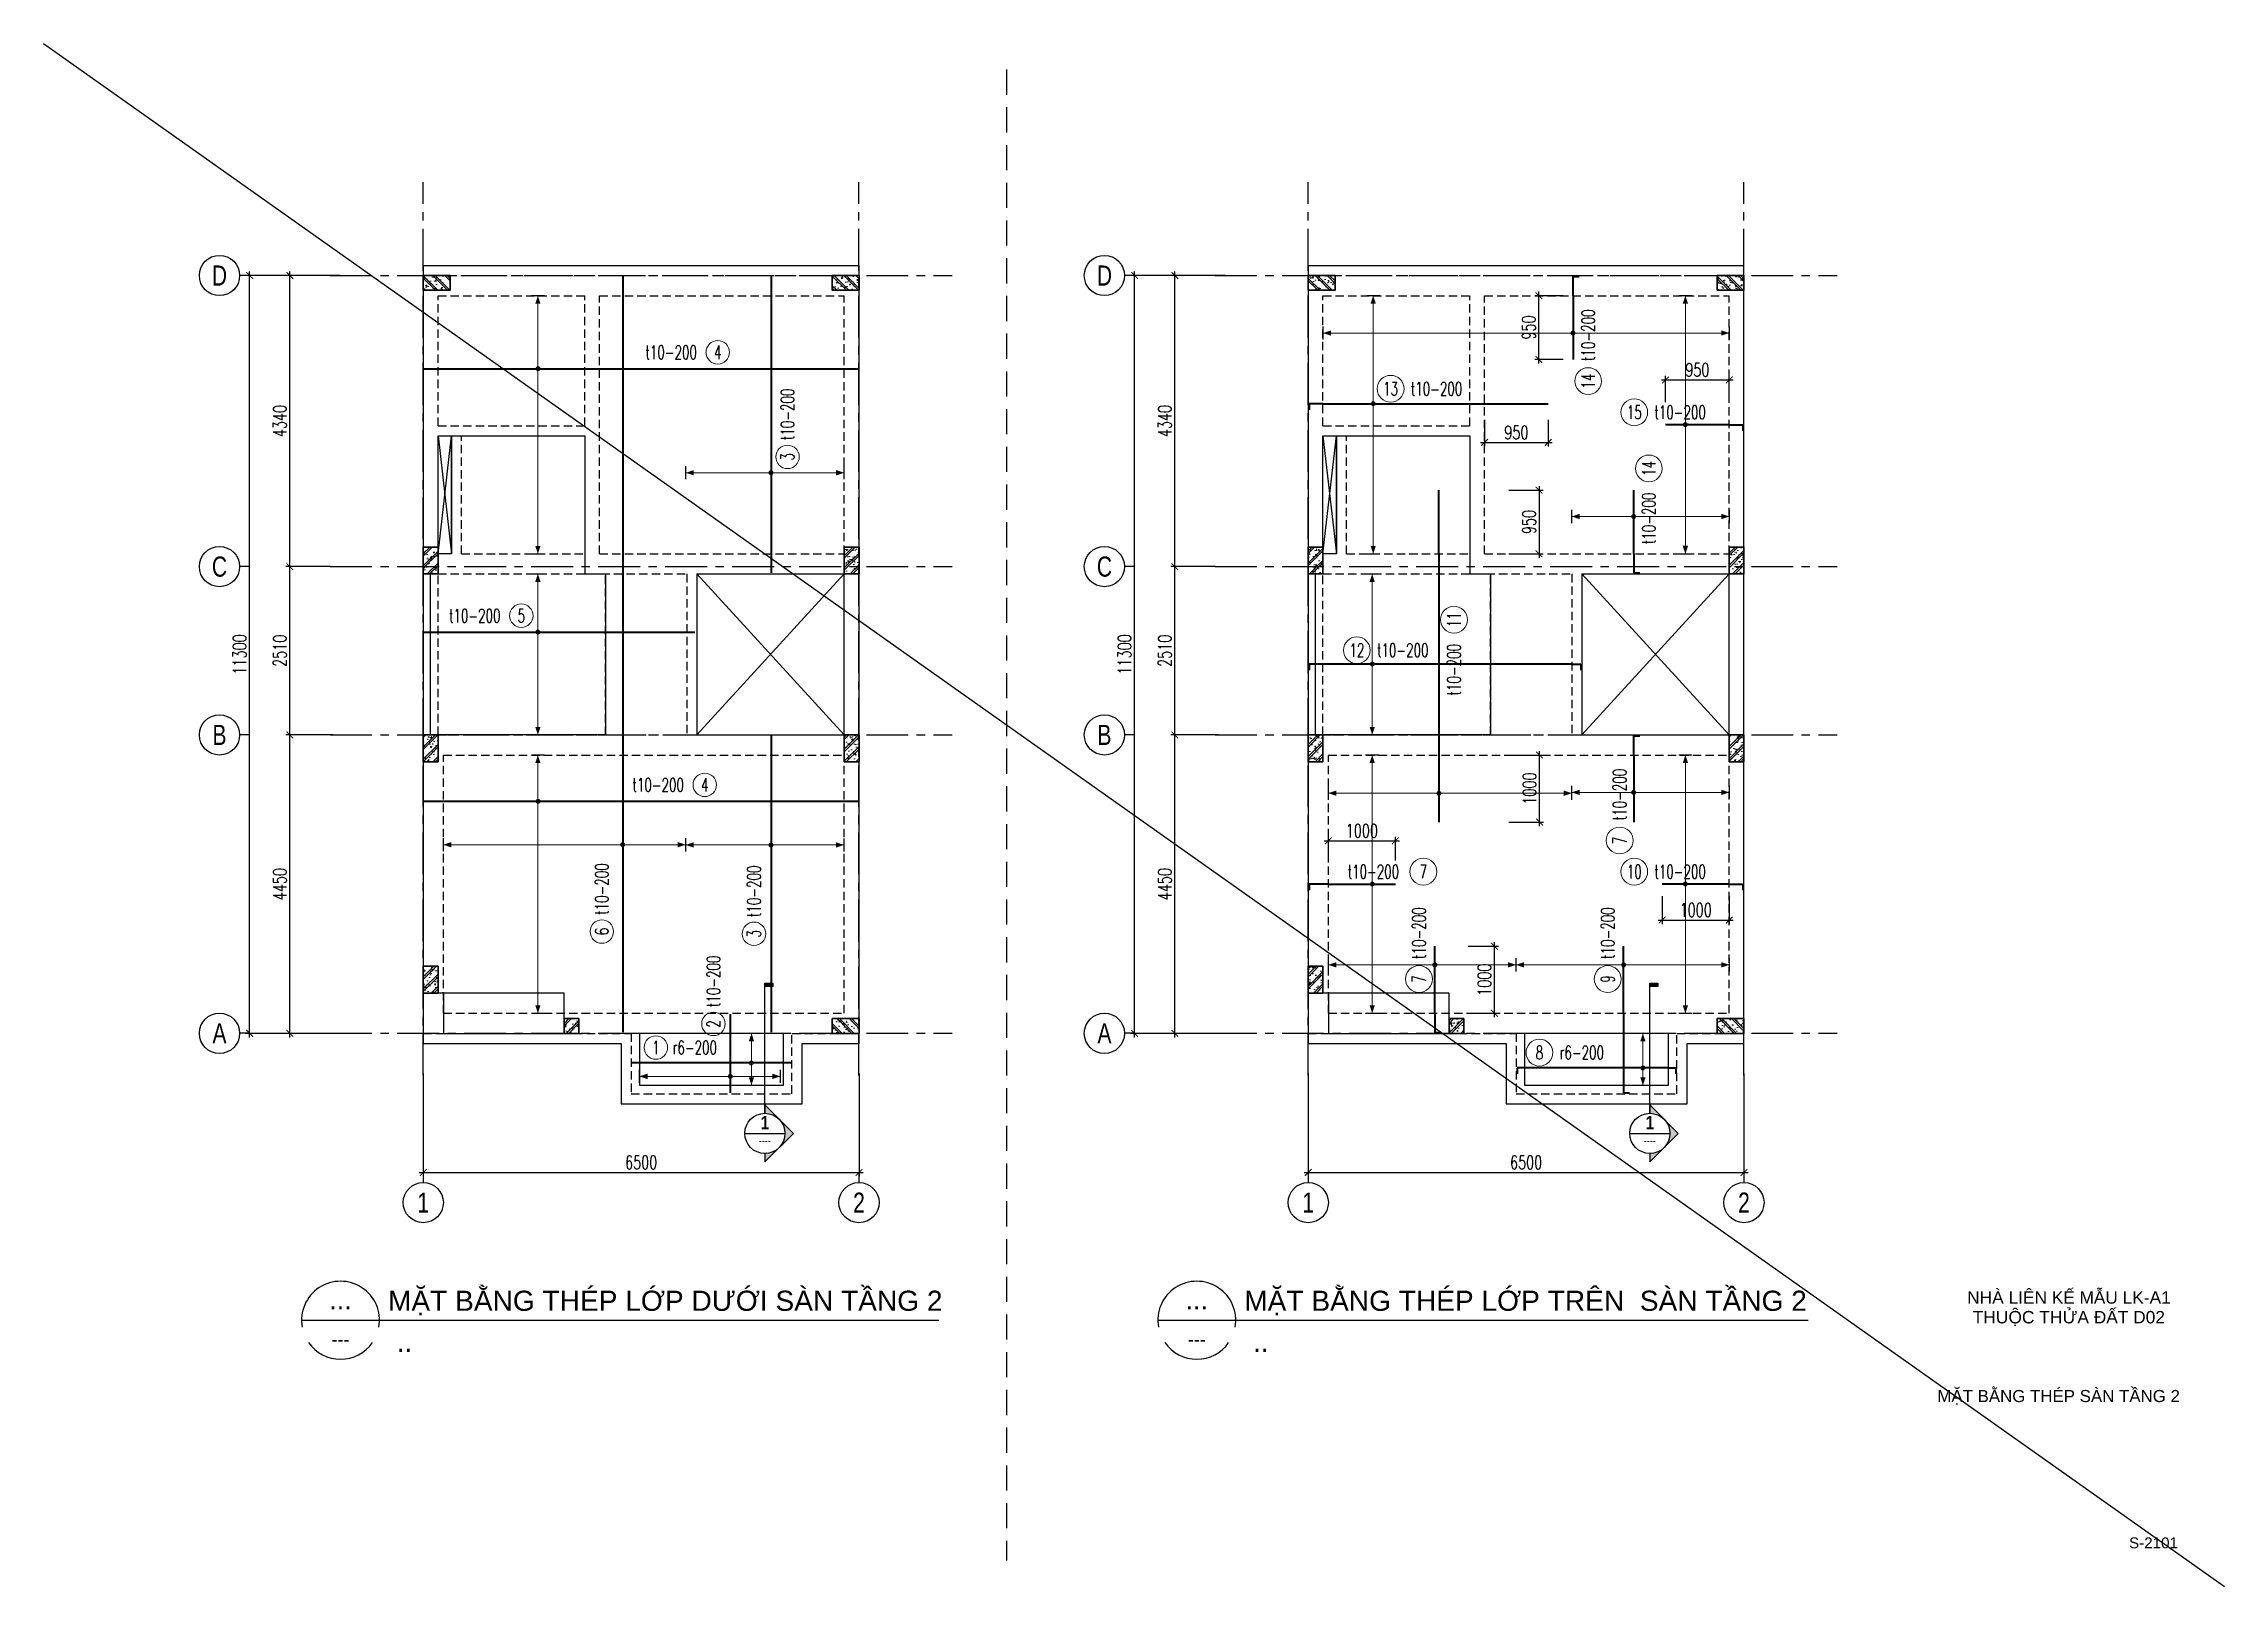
# Model space of a CAD drawing. Header units: millimetres. Extents: x -529861 to -223882, y -171969 to 61504.
# Drawn here: x -472310 to -439778, y -65020 to -42016 of the extents above; entities that cross this region are included whole.
import ezdxf
from ezdxf.enums import TextEntityAlignment as Align

# ---------------------------------------------------------------- set-up
doc = ezdxf.new("R2010")
doc.units = ezdxf.units.MM
doc.header["$LTSCALE"] = 5000
for name, pattern in [('ACAD_ISO07W100', [3, 0, -3]), ('CENTER', [2, 1.25, -0.25, 0.25, -0.25]), ('CONTINU', [0]), ('HIDDEN', [0.375, 0.25, -0.125]), ('HIDDEN2', [0.1875, 0.125, -0.0625])]:
    doc.linetypes.add(name, pattern=pattern)
doc.layers.get('Defpoints').update_dxf_attribs({"color": 143})
for name, color, linetype, lineweight in [('06- General text', 2, 'Continuous', 25), ('07- Note- Hidden', 6, 'HIDDEN2', 25), ('08- Note', 6, 'Continuous', 25), ('G-ANNO-TTLB', 7, 'Continuous', 18), ('kata_dim', 8, 'Continuous', 15), ('KC-COT-HATCH', 13, 'Continuous', 15), ('KC-COT-NETCAT', 2, 'Continuous', 30), ('S-hatch', 8, 'Continuous', 5), ('S-text', 2, 'Continuous', 20), ('S-TEXT35', 3, 'Continuous', 30), ('S-Thep', 3, 'Continuous', 40), ('S-Thep duoi', 3, 'HIDDEN2', 40)]:
    doc.layers.add(name, color=color, linetype=linetype, lineweight=lineweight)
for name, color, linetype in [('KC ICC-COTVACH', 3, 'Continuous'), ('KCS_AXIS', 18, 'CENTER'), ('KCS_BORDER', 3, 'Continuous'), ('KCS_CHI', 1, 'Continuous'), ('KCS_DIM', 1, 'Continuous'), ('KCS_HIDDEN', 8, 'HIDDEN'), ('KCS_SSD', 146, 'Continuous'), ('KCS_TEXT', 2, 'Continuous'), ('KCS_TEXT_BANVE_SO', 1, 'Continuous'), ('KCS_TEXT_BANVE_TEN', 162, 'Continuous')]:
    doc.layers.add(name, color=color, linetype=linetype)
doc.layers.add('KCS_Plotter', color=11, linetype='Continuous', plot=False)
doc.styles.add('.VnArialH', font='')
doc.styles.add('Arial_13', font='arial.ttf', dxfattribs={"height": 2.5})
doc.styles.add('Arial_14', font='arial.ttf', dxfattribs={"height": 2.5})
doc.styles.add('Brief text', font='')
doc.styles.add('General text 1', font='')
doc.styles.add('s-text', font='vnsimli.shx', dxfattribs={"width": 0.7})
doc.styles.add('style1', font='arial.ttf', dxfattribs={"width": 0.75})
doc.styles.add('VNAVANTH', font='')
doc.styles.add('vnsimpli', font='vnsimli.shx', dxfattribs={"width": 0.65})
doc.styles.get('.VnArialH').set_extended_font_data('.VnArialH')
doc.styles.get('Brief text').set_extended_font_data('.VnHelvetInsH', bold=True)
doc.styles.get('General text 1').set_extended_font_data('.VnAvantH')
doc.styles.get('VNAVANTH').set_extended_font_data('.VnAvantH')
doc.dimstyles.new('1-100s', dxfattribs={"dimtxt": 200, "dimasz": 100, "dimexe": 60, "dimexo": 0, "dimgap": 50, "dimtad": 1, "dimdec": 0, "dimzin": 0, "dimdsep": 46, "dimtxsty": 's-text', "dimblk1": 'ARCHTICK', "dimblk2": 'ARCHTICK', "dimsah": 1, "dimcen": 80, "dimdle": 60, "dimclrd": 9, "dimclre": 9, "dimclrt": 2, "dimadec": 0, "dimazin": 0, "dimtfac": 0.0001, "dimtdec": 0, "dimtix": 1, "dimtmove": 1, "dimatfit": 3, "dimldrblk": 'ARCHTICK', "dimfxl": 200, "dimtolj": 1, "dimtzin": 0, "dimarcsym": 0})

msp = doc.modelspace()

# ---------------------------------------------------------------- texts
at = {"layer": 'G-ANNO-TTLB', "lineweight": 9, "attachment_point": 1}
for s, insert, char_height, width, style in [('NHÀ LIÊN K', (-443615.74, -60619.98), 185.034, 1738.5418, 'Arial_13'), ('\\fArial|b0|i0|c254|p34|;Ế', (-442181.3, -60619.98), 185.0344, 207.6756, 'Arial_14'), (' M', (-442009.95, -60619.98), 185.034, 344.1482, 'Arial_13'), ('\\fArial|b0|i0|c254|p34|;Ẫ', (-441726, -60619.98), 185.0344, 207.6756, 'Arial_14'), ('U LK-A1', (-441554.65, -60619.98), 185.034, 1180.7844, 'Arial_13'), ('THU', (-443532.52, -60913.72), 185.034, 646.7613, 'Arial_13'), ('\\fArial|b0|i0|c254|p34|;Ộ', (-442998.89, -60913.72), 185.0344, 243.2772, 'Arial_14'), ('C TH', (-442798.16, -60913.72), 185.034, 735.7651, 'Arial_13'), ('\\fArial|b0|i0|c254|p34|;Ử', (-442191.1, -60913.72), 185.0344, 267.0115, 'Arial_14'), ('A ', (-441970.79, -60913.72), 185.034, 296.6795, 'Arial_13'), ('Đ', (-441726, -60913.72), 185.03, 225.4764, 'Arial_13'), ('\\fArial|b0|i0|c254|p34|;Ấ', (-441539.97, -60913.72), 185.0344, 207.6756, 'Arial_14'), ('T D02', (-441368.62, -60913.72), 185.034, 854.4369, 'Arial_13')]:
    msp.add_mtext(s, dxfattribs=dict(at, insert=insert, char_height=char_height, width=width, style=style))
at = {"layer": 'KCS_TEXT_BANVE_SO', "linetype": 'ByBlock', "style": 'Arial_13'}
msp.add_text('S-2101', height=162, dxfattribs=at).set_placement((-441200.54, -64452.64))
at = {"layer": 'KCS_TEXT_BANVE_TEN', "linetype": 'ByBlock', "style": 'Arial_13'}
msp.add_text('MẶT BẰNG THÉP SÀN TẦNG 2', height=180, dxfattribs=at).set_placement((-444059.95, -62271.99))

# ---------------------------------------------------------------- blocks, each defined once
blk = doc.blocks.new('*U496')
h = blk.add_hatch(color=6)
edge = h.paths.add_edge_path()
edge.add_arc((16.94, 0), 0.3, 0, 360)
at = {"ltscale": 0.2}
for p, q in [((0, 0), (-30.81, 0)), ((33.89, 0), (0, 0))]:
    blk.add_line(p, q, dxfattribs=at)
at = {"layer": 'kata_dim'}
for points in [[(15.94, 10.89, 0.2, 0.2, 0), (17.94, 10.89, 0, 0, 0)], [(15.94, -27.61, 0.2, 0.2, 0), (17.94, -27.61, 0, 0, 0)]]:
    blk.add_lwpolyline(points, format="xyseb", dxfattribs=at)
blk.add_circle((-9.89, 2.45), 1.75, dxfattribs=at)
at = {"layer": 'kata_dim', "color": 6}
blk.add_circle((16.94, 0), 0.3, dxfattribs=at)
at = {"layer": 'kata_dim'}
for points in [[(16.54, 9.69), (16.94, 10.89), (17.34, 9.69)], [(16.54, -26.41), (16.94, -27.61), (17.34, -26.41)]]:
    blk.add_solid(points, dxfattribs=at)
at = {"layer": 'S-hatch', "ltscale": 1.5}
for q in [(16.94, 10.89), (16.94, -27.61)]:
    blk.add_line((16.94, 0), q, dxfattribs=at)
at = {"layer": 'S-text', "style": 'vnsimpli', "width": 0.65}
blk.add_attdef('KHT', text='', height=2, dxfattribs=at).set_placement((-9.89, 2.45), align=Align.MIDDLE_CENTER)
blk.add_attdef('DKT', (-7.39, 1.44), '', height=2, dxfattribs=at)
blk = doc.blocks.new('*U489')
h = blk.add_hatch(color=6)
edge = h.paths.add_edge_path()
edge.add_arc((16.94, 0), 0.3, 0, 360)
at = {"ltscale": 0.2}
for p, q in [((0, 0), (-6.46, 0)), ((33.89, 0), (0, 0))]:
    blk.add_line(p, q, dxfattribs=at)
at = {"layer": 'kata_dim'}
for points in [[(15.94, 8.67, 0.2, 0.2, 0), (17.94, 8.67, 0, 0, 0)], [(15.94, -15.33, 0.2, 0.2, 0), (17.94, -15.33, 0, 0, 0)]]:
    blk.add_lwpolyline(points, format="xyseb", dxfattribs=at)
blk.add_circle((19.41, 2.45), 1.75, dxfattribs=at)
at = {"layer": 'kata_dim', "color": 6}
blk.add_circle((16.94, 0), 0.3, dxfattribs=at)
at = {"layer": 'kata_dim'}
for points in [[(16.54, 7.47), (16.94, 8.67), (17.34, 7.47)], [(16.54, -14.13), (16.94, -15.33), (17.34, -14.13)]]:
    blk.add_solid(points, dxfattribs=at)
at = {"layer": 'S-hatch', "ltscale": 1.5}
for q in [(16.94, 8.67), (16.94, -15.33)]:
    blk.add_line((16.94, 0), q, dxfattribs=at)
at = {"layer": 'S-text', "style": 'vnsimpli', "width": 0.65}
blk.add_attdef('KHT', text='', height=2, dxfattribs=at).set_placement((19.41, 2.45), align=Align.MIDDLE_CENTER)
blk.add_attdef('DKT', (21.91, 1.44), '', height=2, dxfattribs=at)
blk = doc.blocks.new('*U498')
h = blk.add_hatch(color=6)
edge = h.paths.add_edge_path()
edge.add_arc((16.94, 0), 0.3, 0, 360)
at = {"ltscale": 0.2}
for p, q in [((0, 0), (-30.81, 0)), ((33.89, 0), (0, 0))]:
    blk.add_line(p, q, dxfattribs=at)
at = {"layer": 'kata_dim'}
for points in [[(15.94, 6.89, 0.2, 0.2, 0), (17.94, 6.89, 0, 0, 0)], [(15.94, -31.61, 0.2, 0.2, 0), (17.94, -31.61, 0, 0, 0)]]:
    blk.add_lwpolyline(points, format="xyseb", dxfattribs=at)
blk.add_circle((-7.95, 2.45), 1.75, dxfattribs=at)
at = {"layer": 'kata_dim', "color": 6}
blk.add_circle((16.94, 0), 0.3, dxfattribs=at)
at = {"layer": 'kata_dim'}
for points in [[(16.54, 5.69), (16.94, 6.89), (17.34, 5.69)], [(16.54, -30.41), (16.94, -31.61), (17.34, -30.41)]]:
    blk.add_solid(points, dxfattribs=at)
at = {"layer": 'S-hatch', "ltscale": 1.5}
for q in [(16.94, 6.89), (16.94, -31.61)]:
    blk.add_line((16.94, 0), q, dxfattribs=at)
at = {"layer": 'S-text', "style": 'vnsimpli', "width": 0.65}
blk.add_attdef('KHT', text='', height=2, dxfattribs=at).set_placement((-7.95, 2.45), align=Align.MIDDLE_CENTER)
blk.add_attdef('DKT', (-5.46, 1.44), '', height=2, dxfattribs=at)
blk = doc.blocks.new('*U497')
h = blk.add_hatch(color=6)
edge = h.paths.add_edge_path()
edge.add_arc((4.63, 0), 0.3, 0, 360)
at = {"ltscale": 0.2}
for p, q in [((0, 0), (-10.31, 0)), ((33.89, 0), (0, 0))]:
    blk.add_line(p, q, dxfattribs=at)
at = {"layer": 'kata_dim'}
for points in [[(3.63, 10.89, 0.2, 0.2, 0), (5.63, 10.89, 0, 0, 0)], [(3.63, -12.73, 0.2, 0.2, 0), (5.63, -12.73, 0, 0, 0)]]:
    blk.add_lwpolyline(points, format="xyseb", dxfattribs=at)
blk.add_circle((7, 2.45), 1.75, dxfattribs=at)
at = {"layer": 'kata_dim', "color": 6}
blk.add_circle((4.63, 0), 0.3, dxfattribs=at)
at = {"layer": 'kata_dim'}
for points in [[(4.23, 9.69), (4.63, 10.89), (5.03, 9.69)], [(4.23, -11.53), (4.63, -12.73), (5.03, -11.53)]]:
    blk.add_solid(points, dxfattribs=at)
at = {"layer": 'S-hatch', "ltscale": 1.5}
for q in [(4.63, 10.89), (4.63, -12.73)]:
    blk.add_line((4.63, 0), q, dxfattribs=at)
at = {"layer": 'S-text', "style": 'vnsimpli', "width": 0.65}
blk.add_attdef('KHT', text='', height=2, dxfattribs=at).set_placement((7, 2.45), align=Align.MIDDLE_CENTER)
blk.add_attdef('DKT', (9.49, 1.44), '', height=2, dxfattribs=at)
blk = doc.blocks.new('*U490')
h = blk.add_hatch(color=6)
edge = h.paths.add_edge_path()
edge.add_arc((-50.84, 0), 0.3, 0, 360)
at = {"ltscale": 0.2}
for p, q in [((0, 0), (-78.81, 0)), ((33.89, 0), (0, 0))]:
    blk.add_line(p, q, dxfattribs=at)
at = {"layer": 'kata_dim'}
for points in [[(-51.84, 9.4, 0.2, 0.2, 0), (-49.84, 9.4, 0, 0, 0)], [(-51.84, -26.75, 0.2, 0.2, 0), (-49.84, -26.75, 0, 0, 0)]]:
    blk.add_lwpolyline(points, format="xyseb", dxfattribs=at)
at = {"layer": 'kata_dim', "color": 6}
blk.add_circle((-50.84, 0), 0.3, dxfattribs=at)
at = {"layer": 'kata_dim'}
blk.add_circle((-63.78, -3.11), 1.75, dxfattribs=at)
for points in [[(-51.24, 8.2), (-50.84, 9.4), (-50.44, 8.2)], [(-51.24, -25.55), (-50.84, -26.75), (-50.44, -25.55)]]:
    blk.add_solid(points, dxfattribs=at)
at = {"layer": 'S-hatch', "ltscale": 1.5}
for q in [(-50.84, 9.4), (-50.84, -26.75)]:
    blk.add_line((-50.84, 0), q, dxfattribs=at)
at = {"layer": 'S-text', "style": 'vnsimpli', "width": 0.65}
blk.add_attdef('KHT', text='', height=2, dxfattribs=at).set_placement((-63.78, -3.11), align=Align.MIDDLE_CENTER)
blk.add_attdef('DKT', (-61.29, -4.11), '', height=2, dxfattribs=at)
blk = doc.blocks.new('*U495')
h = blk.add_hatch(color=6)
edge = h.paths.add_edge_path()
edge.add_arc((13.63, 0), 0.3, 0, 360)
at = {"ltscale": 0.2}
for p, q in [((0, 0), (-14.31, 0)), ((29.89, 0), (0, 0))]:
    blk.add_line(p, q, dxfattribs=at)
at = {"layer": 'kata_dim'}
for points in [[(12.63, 10.89, 0.2, 0.2, 0), (14.63, 10.89, 0, 0, 0)], [(12.63, -12.73, 0.2, 0.2, 0), (14.63, -12.73, 0, 0, 0)]]:
    blk.add_lwpolyline(points, format="xyseb", dxfattribs=at)
at = {"layer": 'kata_dim', "color": 6}
blk.add_circle((13.63, 0), 0.3, dxfattribs=at)
at = {"layer": 'kata_dim'}
blk.add_circle((0.38, -2.55), 1.75, dxfattribs=at)
for points in [[(13.23, 9.69), (13.63, 10.89), (14.03, 9.69)], [(13.23, -11.53), (13.63, -12.73), (14.03, -11.53)]]:
    blk.add_solid(points, dxfattribs=at)
at = {"layer": 'S-hatch', "ltscale": 1.5}
for q in [(13.63, 10.89), (13.63, -12.73)]:
    blk.add_line((13.63, 0), q, dxfattribs=at)
at = {"layer": 'S-text', "style": 'vnsimpli', "width": 0.65}
blk.add_attdef('KHT', text='', height=2, dxfattribs=at).set_placement((0.38, -2.55), align=Align.MIDDLE_CENTER)
blk.add_attdef('DKT', (2.87, -3.55), '', height=2, dxfattribs=at)
blk = doc.blocks.new('*U517')
at = {"layer": '08- Note'}
blk.add_hatch(color=256, dxfattribs=at).paths.add_polyline_path([(0, 43.76), (0, 44.84), (2.4, 44.84), (2.4, 43.76)])
h = blk.add_hatch(color=256, dxfattribs=at)
h.paths.add_polyline_path([(8.49, 0), (4.24, -4.24, 0.198912), (6, 0, 0.198912), (4.24, 4.24)])
h.paths.add_polyline_path([(0, -8.49), (0, -6, 0.198912), (4.24, -4.24)])
h.paths.add_polyline_path([(4.24, 4.24, 0.198912), (0, 6), (0, 8.49)])
at = {"ltscale": 500}
blk.add_line((0, 6), (0, 44.84), dxfattribs=at)
at = {"layer": '08- Note'}
blk.add_line((-6, 0), (6, 0), dxfattribs=at)
blk.add_lwpolyline([(0, 43.76), (0, 44.84), (2.4, 44.84), (2.4, 43.76)], close=True, dxfattribs=at)
blk.add_lwpolyline([(0, -6), (0, -8.49), (8.49, 0), (0, 8.49), (0, 6)], dxfattribs=at)
blk.add_circle((0, 0), 6, dxfattribs=at)
at = {"layer": '06- General text', "style": 'Brief text', "width": 0.8}
blk.add_attdef('VIEW-NUMBER', text='', height=4, dxfattribs=at).set_placement((0, 0), align=Align.BOTTOM_CENTER)
at = {"layer": '06- General text', "style": 'General text 1', "width": 0.8}
blk.add_attdef('SHEET-NUMBER', text='', height=2.5, dxfattribs=at).set_placement((0, -0.87), align=Align.TOP_CENTER)
blk = doc.blocks.new('*U513')
blk.add_line((1, 0), (148.84, 0))
for major_axis, start_param, end_param in [((9.04, 0), -0.176637, 3.316767), ((-9.04, 0.01), 0.612827, 2.529211)]:
    blk.add_ellipse((10.04, 0), major_axis=major_axis, ratio=1, start_param=start_param, end_param=end_param)
at = {"layer": 'S-TEXT35', "style": 'VNAVANTH'}
for tag, height, p in [('VIEW-NUMBER', 5, (10.04, 1.5)), ('SHEET_NUMBER', 2.5, (10.04, -5))]:
    blk.add_attdef(tag, text='', height=height, dxfattribs=at).set_placement(p, align=Align.CENTER)
for tag, p in [('VIET_NAME', (21.64, 3.33)), ('ENGLISH_NAME', (21.64, -7.83))]:
    blk.add_attdef(tag, p, '', height=5, dxfattribs=at)
blk = doc.blocks.new('*U514')
blk.add_line((1, 0), (151.94, 0))
for major_axis, start_param, end_param in [((9.04, 0), -0.176637, 3.316767), ((-9.04, 0.01), 0.612827, 2.529211)]:
    blk.add_ellipse((10.04, 0), major_axis=major_axis, ratio=1, start_param=start_param, end_param=end_param)
at = {"layer": 'S-TEXT35', "style": 'VNAVANTH'}
for tag, height, p in [('VIEW-NUMBER', 5, (10.04, 1.5)), ('SHEET_NUMBER', 2.5, (10.04, -5))]:
    blk.add_attdef(tag, text='', height=height, dxfattribs=at).set_placement(p, align=Align.CENTER)
for tag, p in [('VIET_NAME', (21.64, 3.33)), ('ENGLISH_NAME', (21.64, -7.83))]:
    blk.add_attdef(tag, p, '', height=5, dxfattribs=at)
blk = doc.blocks.new('*U935')
at = {"layer": 'KC-COT-HATCH'}
h = blk.add_hatch(dxfattribs=at)
h.set_pattern_fill('CHAU-02', color=256, scale=30, pattern_type=2)
h.set_pattern_definition([(50, (-758.44, -466.9), (215.178, -18.826), [22.5, -247.5]), (355, (-758.44, -466.9), (-41.625, 225.658), [18, -198]), (100.451, (-740.51, -468.47), (173.553, 206.83), [19.122, -210.343]), (46.184, (-758.44, -406.9), (320.17, -49.656), [33.75, -371.25]), (96.636, (-731.76, -411.04), (280.4, 292.24), [28.68, -315.514]), (351.184, (-758.44, -406.9), (280.4, 292.24), [27, -297]), (21, (-728.44, -421.9), (179.072, -120.786), [22.5, -247.5]), (226, (-728.44, -421.9), (201.565, -109.66), [18, -198]), (71.451, (-713.52, -431.97), (252.067, 96.76), [19.122, -210.343]), (67.5, (-758.44, -466.9), (-46.775, 88.3123), [0, -195.6, 0, -201, 0, -198.75]), (4.5, (-758.44, -466.9), (85.005, 114.031), [0, -114.6, 0, -191.1, 0, -75.75]), (327.5, (-825.34, -466.9), (160.147, -6.7665), [0, -75, 0, -234, 0, -310.5]), (317.5, (-855.34, -466.9), (174.956, 30.031), [0, -97.5, 0, -155.4, 0, -220.5]), (315, (-758.44, -466.9), (90.156, 90.156), []), (315, (-758.44, -430.15), (90.156, 90.156), [])])
h.paths.add_polyline_path([(-110, 200), (-110, -200), (110, -200), (110, 200)])
at = {"layer": 'KC-COT-NETCAT'}
blk.add_lwpolyline([(-110, -200), (110, -200), (110, 200), (-110, 200)], close=True, dxfattribs=at)
blk = doc.blocks.new('_ArchTick')
at = {"color": 0, "linetype": 'ByBlock', "const_width": 0.15}
blk.add_lwpolyline([(-0.5, -0.5), (0.5, 0.5)], dxfattribs=at)
blk = doc.blocks.new('*D1159')
at = {"layer": 'Defpoints', "color": 0, "ltscale": 1500, "transparency": 16777216}
for p in [(-30105, -46736), (-23605, -46736), (-23605, -48212)]:
    blk.add_point(p, dxfattribs=at)
at = {"layer": 'KCS_DIM', "color": 9, "lineweight": -2, "ltscale": 1500, "transparency": 16777216}
for p, q in [((-30105, -46736), (-30105, -48272)), ((-23605, -46736), (-23605, -48272)), ((-30165, -48212), (-23545, -48212))]:
    blk.add_line(p, q, dxfattribs=at)
at = {"layer": 'KCS_DIM', "color": 9, "lineweight": -2, "ltscale": 1500, "transparency": 16777216, "xscale": 100, "yscale": 100, "zscale": 100, "rotation": 180}
blk.add_blockref('_ArchTick', (-30105, -48212), dxfattribs=at)
at = {"layer": 'KCS_DIM', "color": 9, "lineweight": -2, "ltscale": 1500, "transparency": 16777216, "xscale": 100, "yscale": 100, "zscale": 100}
blk.add_blockref('_ArchTick', (-23605, -48212), dxfattribs=at)
at = {"layer": 'KCS_DIM', "color": 2, "ltscale": 1500, "transparency": 16777216, "insert": (-26855, -48062), "char_height": 200, "attachment_point": 5, "style": 's-text'}
blk.add_mtext('\\A1;6500', dxfattribs=at)
blk = doc.blocks.new('*D1160')
at = {"layer": 'Defpoints', "color": 0, "ltscale": 1500, "transparency": 16777216}
for p in [(-32095, -41688), (-31449, -41688), (-31412, -46138)]:
    blk.add_point(p, dxfattribs=at)
at = {"layer": 'KCS_DIM', "color": 9, "lineweight": -2, "ltscale": 1500, "transparency": 16777216}
for p, q in [((-32095, -46198), (-32095, -41628)), ((-31449, -41688), (-32155, -41688)), ((-31412, -46138), (-32155, -46138))]:
    blk.add_line(p, q, dxfattribs=at)
at = {"layer": 'KCS_DIM', "color": 9, "lineweight": -2, "ltscale": 1500, "transparency": 16777216, "xscale": 100, "yscale": 100, "zscale": 100}
for p, rotation in [((-32095, -41688), 90), ((-32095, -46138), 270)]:
    blk.add_blockref('_ArchTick', p, dxfattribs=dict(at, rotation=rotation))
at = {"layer": 'KCS_DIM', "color": 2, "ltscale": 1500, "transparency": 16777216, "insert": (-32245, -43913), "char_height": 200, "attachment_point": 5, "rotation": 90, "style": 's-text'}
blk.add_mtext('\\A1;4450', dxfattribs=at)
blk = doc.blocks.new('*D1161')
at = {"layer": 'Defpoints', "color": 0, "ltscale": 1500, "transparency": 16777216}
for p in [(-32095, -39178), (-31495, -39178), (-31449, -41688)]:
    blk.add_point(p, dxfattribs=at)
at = {"layer": 'KCS_DIM', "color": 9, "lineweight": -2, "ltscale": 1500, "transparency": 16777216}
for p, q in [((-31495, -39178), (-32155, -39178)), ((-32095, -41748), (-32095, -39118)), ((-31449, -41688), (-32155, -41688))]:
    blk.add_line(p, q, dxfattribs=at)
at = {"layer": 'KCS_DIM', "color": 9, "lineweight": -2, "ltscale": 1500, "transparency": 16777216, "xscale": 100, "yscale": 100, "zscale": 100}
for p, rotation in [((-32095, -39178), 90), ((-32095, -41688), 270)]:
    blk.add_blockref('_ArchTick', p, dxfattribs=dict(at, rotation=rotation))
at = {"layer": 'KCS_DIM', "color": 2, "ltscale": 1500, "transparency": 16777216, "insert": (-32245, -40433), "char_height": 200, "attachment_point": 5, "rotation": 90, "style": 's-text'}
blk.add_mtext('\\A1;2510', dxfattribs=at)
blk = doc.blocks.new('*D1162')
at = {"layer": 'Defpoints', "color": 0, "ltscale": 1500, "transparency": 16777216}
for p in [(-32095, -34838), (-31346, -34838), (-31495, -39178)]:
    blk.add_point(p, dxfattribs=at)
at = {"layer": 'KCS_DIM', "color": 9, "lineweight": -2, "ltscale": 1500, "transparency": 16777216}
for p, q in [((-32095, -39238), (-32095, -34778)), ((-31346, -34838), (-32155, -34838)), ((-31495, -39178), (-32155, -39178))]:
    blk.add_line(p, q, dxfattribs=at)
at = {"layer": 'KCS_DIM', "color": 9, "lineweight": -2, "ltscale": 1500, "transparency": 16777216, "xscale": 100, "yscale": 100, "zscale": 100}
for p, rotation in [((-32095, -34838), 90), ((-32095, -39178), 270)]:
    blk.add_blockref('_ArchTick', p, dxfattribs=dict(at, rotation=rotation))
at = {"layer": 'KCS_DIM', "color": 2, "ltscale": 1500, "transparency": 16777216, "insert": (-32245, -37008), "char_height": 200, "attachment_point": 5, "rotation": 90, "style": 's-text'}
blk.add_mtext('\\A1;4340', dxfattribs=at)
blk = doc.blocks.new('*D1163')
at = {"layer": 'Defpoints', "color": 0, "ltscale": 1500, "transparency": 16777216}
for p in [(-32695, -34838), (-31495, -34838), (-31495, -46138)]:
    blk.add_point(p, dxfattribs=at)
at = {"layer": 'KCS_DIM', "color": 9, "lineweight": -2, "ltscale": 1500, "transparency": 16777216}
for p, q in [((-32695, -46198), (-32695, -34778)), ((-31495, -34838), (-32755, -34838)), ((-31495, -46138), (-32755, -46138))]:
    blk.add_line(p, q, dxfattribs=at)
at = {"layer": 'KCS_DIM', "color": 9, "lineweight": -2, "ltscale": 1500, "transparency": 16777216, "xscale": 100, "yscale": 100, "zscale": 100}
for p, rotation in [((-32695, -34838), 90), ((-32695, -46138), 270)]:
    blk.add_blockref('_ArchTick', p, dxfattribs=dict(at, rotation=rotation))
at = {"layer": 'KCS_DIM', "color": 2, "ltscale": 1500, "transparency": 16777216, "insert": (-32845, -40488), "char_height": 200, "attachment_point": 5, "rotation": 90, "style": 's-text'}
blk.add_mtext('\\A1;11300', dxfattribs=at)
blk = doc.blocks.new('*U10')
at = {"layer": 'KC-COT-HATCH'}
h = blk.add_hatch(dxfattribs=at)
h.set_pattern_fill('CHAU-02', color=256, scale=30, pattern_type=2)
h.set_pattern_definition([(50, (-758.44, -556.9), (215.178, -18.826), [22.5, -247.5]), (355, (-758.44, -556.9), (-41.625, 225.658), [18, -198]), (100.451, (-740.51, -558.47), (173.553, 206.83), [19.122, -210.343]), (46.184, (-758.44, -496.9), (320.17, -49.656), [33.75, -371.25]), (96.636, (-731.76, -501.04), (280.4, 292.24), [28.68, -315.514]), (351.184, (-758.44, -496.9), (280.4, 292.24), [27, -297]), (21, (-728.44, -511.9), (179.072, -120.786), [22.5, -247.5]), (226, (-728.44, -511.9), (201.565, -109.66), [18, -198]), (71.451, (-713.52, -521.97), (252.067, 96.76), [19.122, -210.343]), (67.5, (-758.44, -556.9), (-46.775, 88.3123), [0, -195.6, 0, -201, 0, -198.75]), (4.5, (-758.44, -556.9), (85.005, 114.031), [0, -114.6, 0, -191.1, 0, -75.75]), (327.5, (-825.34, -556.9), (160.147, -6.7665), [0, -75, 0, -234, 0, -310.5]), (317.5, (-855.34, -556.9), (174.956, 30.031), [0, -97.5, 0, -155.4, 0, -220.5]), (315, (-758.44, -556.9), (90.156, 90.156), []), (315, (-758.44, -520.15), (90.156, 90.156), [])])
h.paths.add_polyline_path([(-110, 110), (-110, -110), (110, -110), (110, 110)])
at = {"layer": 'KC-COT-NETCAT'}
blk.add_lwpolyline([(-110, -110), (110, -110), (110, 110), (-110, 110)], close=True, dxfattribs=at)
blk = doc.blocks.new('*U511')
h = blk.add_hatch(color=6)
edge = h.paths.add_edge_path()
edge.add_arc((10.39, 0), 0.3, 0, 360)
at = {"ltscale": 0.2}
for p, q in [((0, 0), (-7.41, 0)), ((16.29, 0), (0, 0))]:
    blk.add_line(p, q, dxfattribs=at)
at = {"layer": 'kata_dim'}
for points in [[(9.39, 4.42, 0.2, 0.2, 0), (11.39, 4.42, 0, 0, 0)], [(9.39, -3.33, 0.2, 0.2, 0), (11.39, -3.33, 0, 0, 0)]]:
    blk.add_lwpolyline(points, format="xyseb", dxfattribs=at)
blk.add_circle((-3.87, 2.3), 1.75, dxfattribs=at)
at = {"layer": 'kata_dim', "color": 6}
blk.add_circle((10.39, 0), 0.3, dxfattribs=at)
at = {"layer": 'kata_dim'}
for points in [[(9.99, 3.22), (10.39, 4.42), (10.79, 3.22)], [(9.99, -2.13), (10.39, -3.33), (10.79, -2.13)]]:
    blk.add_solid(points, dxfattribs=at)
at = {"layer": 'S-hatch', "ltscale": 1.5}
for q in [(10.39, 4.42), (10.39, -3.33)]:
    blk.add_line((10.39, 0), q, dxfattribs=at)
at = {"layer": 'S-text', "style": 'vnsimpli', "width": 0.65}
blk.add_attdef('KHT', text='', height=2, dxfattribs=at).set_placement((-3.87, 2.3), align=Align.MIDDLE_CENTER)
blk.add_attdef('DKT', (-1.38, 1.3), '', height=2, dxfattribs=at)
blk = doc.blocks.new('*U512')
h = blk.add_hatch(color=6)
edge = h.paths.add_edge_path()
edge.add_arc((-2.44, 0), 0.3, 0, 360)
at = {"ltscale": 0.2}
for p, q in [((0, 0), (-4.87, 0)), ((6.83, 0), (0, 0))]:
    blk.add_line(p, q, dxfattribs=at)
at = {"layer": 'kata_dim'}
for points in [[(-3.44, 13.55, 0.2, 0.2, 0), (-1.44, 13.55, 0, 0, 0)], [(-3.44, -7.45, 0.2, 0.2, 0), (-1.44, -7.45, 0, 0, 0)]]:
    blk.add_lwpolyline(points, format="xyseb", dxfattribs=at)
blk.add_circle((5.39, 2.51), 1.75, dxfattribs=at)
at = {"layer": 'kata_dim', "color": 6}
blk.add_circle((-2.44, 0), 0.3, dxfattribs=at)
at = {"layer": 'kata_dim'}
for points in [[(-2.84, 12.35), (-2.44, 13.55), (-2.04, 12.35)], [(-2.84, -6.25), (-2.44, -7.45), (-2.04, -6.25)]]:
    blk.add_solid(points, dxfattribs=at)
at = {"layer": 'S-hatch', "ltscale": 1.5}
for q in [(-2.44, 13.55), (-2.44, -7.45)]:
    blk.add_line((-2.44, 0), q, dxfattribs=at)
at = {"layer": 'S-text', "style": 'vnsimpli', "width": 0.65}
blk.add_attdef('KHT', text='', height=2, dxfattribs=at).set_placement((5.39, 2.51), align=Align.MIDDLE_CENTER)
blk.add_attdef('DKT', (7.89, 1.51), '', height=2, dxfattribs=at)
blk = doc.blocks.new('*U578')
h = blk.add_hatch(color=6)
edge = h.paths.add_edge_path()
edge.add_arc((7.49, 0), 0.3, 0, 360)
for p, q in [((24.1, 0), (33.6, 0)), ((-2.05, -0.9), (-2.05, -0.9))]:
    blk.add_line(p, q)
at = {"layer": 'kata_dim', "ltscale": 0.05}
for points in [[(6.49, 16.12, 0.2, 0.2, 0), (8.49, 16.12, 0, 0, 0)], [(6.49, -22.38, 0.2, 0.2, 0), (8.49, -22.38, 0, 0, 0)]]:
    blk.add_lwpolyline(points, format="xyseb", dxfattribs=at)
at = {"layer": 'kata_dim'}
blk.add_circle((10.09, 2.24), 2, dxfattribs=at)
at = {"layer": 'kata_dim', "color": 6}
blk.add_circle((7.49, 0), 0.3, dxfattribs=at)
at = {"layer": 'kata_dim', "linetype": 'ACAD_ISO07W100', "ltscale": 0.05}
for points in [[(7.09, 14.92), (7.49, 16.12), (7.89, 14.92)], [(7.09, -21.18), (7.49, -22.38), (7.89, -21.18)]]:
    blk.add_solid(points, dxfattribs=at)
at = {"layer": 'S-hatch', "ltscale": 40}
for q in [(7.49, 16.12), (7.49, -22.38)]:
    blk.add_line((7.49, 0), q, dxfattribs=at)
at = {"layer": 'S-Thep duoi', "linetype": 'CONTINU'}
for p, q in [((0, 0), (-2.05, 0)), ((-2.05, 0), (-2.05, -0.9)), ((0, 0), (24.1, 0)), ((24.1, 0), (24.1, 0))]:
    blk.add_line(p, q, dxfattribs=at)
at = {"layer": 'S-text', "style": 'vnsimpli', "width": 0.65}
blk.add_attdef('KHT', text='', height=2, dxfattribs=at).set_placement((10.09, 2.24), align=Align.MIDDLE_CENTER)
blk.add_attdef('DKT', (13.09, 1.24), '', height=2, dxfattribs=at)
blk = doc.blocks.new('*U1409')
h = blk.add_hatch(color=6)
edge = h.paths.add_edge_path()
edge.add_arc((-5.57, 0), 0.3, 0, 360)
for p, q in [((-9.5, 0), (-9.5, 0)), ((2.85, -0.9), (2.85, -0.9))]:
    blk.add_line(p, q)
at = {"layer": 'kata_dim', "ltscale": 0.05}
for points in [[(-6.57, 37.31, 0.2, 0.2, 0), (-4.57, 37.31, 0, 0, 0)], [(-6.57, -23.29, 0.2, 0.2, 0), (-4.57, -23.29, 0, 0, 0)]]:
    blk.add_lwpolyline(points, format="xyseb", dxfattribs=at)
at = {"layer": 'kata_dim', "color": 6}
blk.add_circle((-5.57, 0), 0.3, dxfattribs=at)
at = {"layer": 'kata_dim'}
blk.add_circle((-12.74, -2.25), 2, dxfattribs=at)
at = {"layer": 'kata_dim', "linetype": 'ACAD_ISO07W100', "ltscale": 0.05}
for points in [[(-5.97, 36.11), (-5.57, 37.31), (-5.17, 36.11)], [(-5.97, -22.09), (-5.57, -23.29), (-5.17, -22.09)]]:
    blk.add_solid(points, dxfattribs=at)
at = {"layer": 'S-hatch', "ltscale": 40}
for q in [(-5.57, 37.31), (-5.57, -23.29)]:
    blk.add_line((-5.57, 0), q, dxfattribs=at)
at = {"layer": 'S-Thep duoi', "linetype": 'CONTINU'}
for p, q in [((0, 0), (-9.5, 0)), ((-9.5, 0), (-9.5, 0)), ((0, 0), (2.85, 0)), ((2.85, 0), (2.85, -0.9))]:
    blk.add_line(p, q, dxfattribs=at)
at = {"layer": 'S-text', "style": 'vnsimpli', "width": 0.65}
blk.add_attdef('KHT', text='', height=2, dxfattribs=at).set_placement((-12.74, -2.25), align=Align.MIDDLE_CENTER)
blk.add_attdef('DKT', (-9.74, -3.25), '', height=2, dxfattribs=at)
blk = doc.blocks.new('*U579')
h = blk.add_hatch(color=6)
edge = h.paths.add_edge_path()
edge.add_arc((-6.54, 0), 0.3, 0, 360)
for p, q in [((-9.5, 0), (-9.5, 0)), ((2.05, -0.9), (2.05, -0.9))]:
    blk.add_line(p, q)
at = {"layer": 'kata_dim', "ltscale": 0.05}
for points in [[(-7.54, 19.25, 0.2, 0.2, 0), (-5.54, 19.25, 0, 0, 0)], [(-7.54, -19.25, 0.2, 0.2, 0), (-5.54, -19.25, 0, 0, 0)]]:
    blk.add_lwpolyline(points, format="xyseb", dxfattribs=at)
at = {"layer": 'kata_dim'}
blk.add_circle((-14.17, 1.86), 2, dxfattribs=at)
at = {"layer": 'kata_dim', "color": 6}
blk.add_circle((-6.54, 0), 0.3, dxfattribs=at)
at = {"layer": 'kata_dim', "linetype": 'ACAD_ISO07W100', "ltscale": 0.05}
for points in [[(-6.94, 18.05), (-6.54, 19.25), (-6.14, 18.05)], [(-6.94, -18.05), (-6.54, -19.25), (-6.14, -18.05)]]:
    blk.add_solid(points, dxfattribs=at)
at = {"layer": 'S-hatch', "ltscale": 40}
for q in [(-6.54, 19.25), (-6.54, -19.25)]:
    blk.add_line((-6.54, 0), q, dxfattribs=at)
at = {"layer": 'S-Thep duoi', "linetype": 'CONTINU'}
for p, q in [((0, 0), (-9.5, 0)), ((-9.5, 0), (-9.5, 0)), ((0, 0), (2.05, 0)), ((2.05, 0), (2.05, -0.9))]:
    blk.add_line(p, q, dxfattribs=at)
at = {"layer": 'S-text', "style": 'vnsimpli', "width": 0.65}
blk.add_attdef('KHT', text='', height=2, dxfattribs=at).set_placement((-14.17, 1.86), align=Align.MIDDLE_CENTER)
blk.add_attdef('DKT', (-11.17, 0.86), '', height=2, dxfattribs=at)
blk = doc.blocks.new('*U580')
h = blk.add_hatch(color=6)
edge = h.paths.add_edge_path()
edge.add_arc((-5.57, 0), 0.3, 0, 360)
for p, q in [((-9.5, 0), (-9.5, 0)), ((2.85, -0.9), (2.85, -0.9))]:
    blk.add_line(p, q)
at = {"layer": 'kata_dim', "ltscale": 0.05}
for points in [[(-6.57, 9.26, 0.2, 0.2, 0), (-4.57, 9.26, 0, 0, 0)], [(-6.57, -14.24, 0.2, 0.2, 0), (-4.57, -14.24, 0, 0, 0)]]:
    blk.add_lwpolyline(points, format="xyseb", dxfattribs=at)
at = {"layer": 'kata_dim', "color": 6}
blk.add_circle((-5.57, 0), 0.3, dxfattribs=at)
at = {"layer": 'kata_dim'}
blk.add_circle((-12.74, -2.25), 2, dxfattribs=at)
at = {"layer": 'kata_dim', "linetype": 'ACAD_ISO07W100', "ltscale": 0.05}
for points in [[(-5.97, 8.06), (-5.57, 9.26), (-5.17, 8.06)], [(-5.97, -13.04), (-5.57, -14.24), (-5.17, -13.04)]]:
    blk.add_solid(points, dxfattribs=at)
at = {"layer": 'S-hatch', "ltscale": 40}
for q in [(-5.57, 9.26), (-5.57, -14.24)]:
    blk.add_line((-5.57, 0), q, dxfattribs=at)
at = {"layer": 'S-Thep duoi', "linetype": 'CONTINU'}
for p, q in [((0, 0), (-9.5, 0)), ((-9.5, 0), (-9.5, 0)), ((0, 0), (2.85, 0)), ((2.85, 0), (2.85, -0.9))]:
    blk.add_line(p, q, dxfattribs=at)
at = {"layer": 'S-text', "style": 'vnsimpli', "width": 0.65}
blk.add_attdef('KHT', text='', height=2, dxfattribs=at).set_placement((-12.74, -2.25), align=Align.MIDDLE_CENTER)
blk.add_attdef('DKT', (-9.74, -3.25), '', height=2, dxfattribs=at)
blk = doc.blocks.new('*U1148')
h = blk.add_hatch(color=6)
edge = h.paths.add_edge_path()
edge.add_arc((35.69, 0), 0.3, 0, 360)
for p, q in [((30, 0), (40, 0)), ((-9.5, 0), (-9.5, 0))]:
    blk.add_line(p, q)
at = {"layer": 'kata_dim', "ltscale": 0.05}
for points in [[(34.69, 16.49, 0.2, 0.2, 0), (36.69, 16.49, 0, 0, 0)], [(34.69, -19.81, 0.2, 0.2, 0), (36.69, -19.81, 0, 0, 0)]]:
    blk.add_lwpolyline(points, format="xyseb", dxfattribs=at)
at = {"layer": 'kata_dim', "color": 6}
blk.add_circle((35.69, 0), 0.3, dxfattribs=at)
at = {"layer": 'kata_dim'}
blk.add_circle((9.82, -2.25), 2, dxfattribs=at)
at = {"layer": 'kata_dim', "linetype": 'ACAD_ISO07W100', "ltscale": 0.05}
for points in [[(35.29, 15.29), (35.69, 16.49), (36.09, 15.29)], [(35.29, -18.61), (35.69, -19.81), (36.09, -18.61)]]:
    blk.add_solid(points, dxfattribs=at)
at = {"layer": 'S-hatch', "ltscale": 40}
for q in [(35.69, 16.49), (35.69, -19.81)]:
    blk.add_line((35.69, 0), q, dxfattribs=at)
at = {"layer": 'S-Thep duoi', "linetype": 'CONTINU'}
for p, q in [((0, 0), (-9.5, 0)), ((-9.5, 0), (-9.5, 0)), ((0, 0), (30, 0)), ((30, 0), (30, 0))]:
    blk.add_line(p, q, dxfattribs=at)
at = {"layer": 'S-text', "style": 'vnsimpli', "width": 0.65}
blk.add_attdef('KHT', text='', height=2, dxfattribs=at).set_placement((9.82, -2.25), align=Align.MIDDLE_CENTER)
blk.add_attdef('DKT', (12.82, -3.25), '', height=2, dxfattribs=at)
blk = doc.blocks.new('*U582')
h = blk.add_hatch(color=6)
edge = h.paths.add_edge_path()
edge.add_arc((-6.54, 0), 0.3, 0, 360)
for p, q in [((-10, 0), (-10, 0)), ((2.05, -0.9), (2.05, -0.9))]:
    blk.add_line(p, q)
at = {"layer": 'kata_dim', "ltscale": 0.05}
for points in [[(-7.54, 19.25, 0.2, 0.2, 0), (-5.54, 19.25, 0, 0, 0)], [(-7.54, -19.25, 0.2, 0.2, 0), (-5.54, -19.25, 0, 0, 0)]]:
    blk.add_lwpolyline(points, format="xyseb", dxfattribs=at)
at = {"layer": 'kata_dim'}
blk.add_circle((-14.17, 1.86), 2, dxfattribs=at)
at = {"layer": 'kata_dim', "color": 6}
blk.add_circle((-6.54, 0), 0.3, dxfattribs=at)
at = {"layer": 'kata_dim', "linetype": 'ACAD_ISO07W100', "ltscale": 0.05}
for points in [[(-6.94, 18.05), (-6.54, 19.25), (-6.14, 18.05)], [(-6.94, -18.05), (-6.54, -19.25), (-6.14, -18.05)]]:
    blk.add_solid(points, dxfattribs=at)
at = {"layer": 'S-hatch', "ltscale": 40}
for q in [(-6.54, 19.25), (-6.54, -19.25)]:
    blk.add_line((-6.54, 0), q, dxfattribs=at)
at = {"layer": 'S-Thep duoi', "linetype": 'CONTINU'}
for p, q in [((0, 0), (-10, 0)), ((-10, 0), (-10, 0)), ((0, 0), (2.05, 0)), ((2.05, 0), (2.05, -0.9))]:
    blk.add_line(p, q, dxfattribs=at)
at = {"layer": 'S-text', "style": 'vnsimpli', "width": 0.65}
blk.add_attdef('KHT', text='', height=2, dxfattribs=at).set_placement((-14.17, 1.86), align=Align.MIDDLE_CENTER)
blk.add_attdef('DKT', (-11.17, 0.86), '', height=2, dxfattribs=at)
blk = doc.blocks.new('*U583')
h = blk.add_hatch(color=6)
edge = h.paths.add_edge_path()
edge.add_arc((-6.54, 0), 0.3, 0, 360)
for p, q in [((-10, 0), (-10, 0)), ((2.85, -0.9), (2.85, -0.9))]:
    blk.add_line(p, q)
at = {"layer": 'kata_dim', "ltscale": 0.05}
for points in [[(-7.54, 19.25, 0.2, 0.2, 0), (-5.54, 19.25, 0, 0, 0)], [(-7.54, -19.25, 0.2, 0.2, 0), (-5.54, -19.25, 0, 0, 0)]]:
    blk.add_lwpolyline(points, format="xyseb", dxfattribs=at)
at = {"layer": 'kata_dim'}
blk.add_circle((-14.17, 1.86), 2, dxfattribs=at)
at = {"layer": 'kata_dim', "color": 6}
blk.add_circle((-6.54, 0), 0.3, dxfattribs=at)
at = {"layer": 'kata_dim', "linetype": 'ACAD_ISO07W100', "ltscale": 0.05}
for points in [[(-6.94, 18.05), (-6.54, 19.25), (-6.14, 18.05)], [(-6.94, -18.05), (-6.54, -19.25), (-6.14, -18.05)]]:
    blk.add_solid(points, dxfattribs=at)
at = {"layer": 'S-hatch', "ltscale": 40}
for q in [(-6.54, 19.25), (-6.54, -19.25)]:
    blk.add_line((-6.54, 0), q, dxfattribs=at)
at = {"layer": 'S-Thep duoi', "linetype": 'CONTINU'}
for p, q in [((0, 0), (-10, 0)), ((-10, 0), (-10, 0)), ((0, 0), (2.85, 0)), ((2.85, 0), (2.85, -0.9))]:
    blk.add_line(p, q, dxfattribs=at)
at = {"layer": 'S-text', "style": 'vnsimpli', "width": 0.65}
blk.add_attdef('KHT', text='', height=2, dxfattribs=at).set_placement((-14.17, 1.86), align=Align.MIDDLE_CENTER)
blk.add_attdef('DKT', (-11.17, 0.86), '', height=2, dxfattribs=at)
blk = doc.blocks.new('*U584')
h = blk.add_hatch(color=6)
edge = h.paths.add_edge_path()
edge.add_arc((-5.57, 0), 0.3, 0, 360)
for p, q in [((-10, 0), (-10, 0)), ((2.85, -0.9), (2.85, -0.9))]:
    blk.add_line(p, q)
at = {"layer": 'kata_dim', "ltscale": 0.05}
for points in [[(-6.57, 9.26, 0.2, 0.2, 0), (-4.57, 9.26, 0, 0, 0)], [(-6.57, -14.24, 0.2, 0.2, 0), (-4.57, -14.24, 0, 0, 0)]]:
    blk.add_lwpolyline(points, format="xyseb", dxfattribs=at)
at = {"layer": 'kata_dim'}
blk.add_circle((-12.74, 2.1), 2, dxfattribs=at)
at = {"layer": 'kata_dim', "color": 6}
blk.add_circle((-5.57, 0), 0.3, dxfattribs=at)
at = {"layer": 'kata_dim', "linetype": 'ACAD_ISO07W100', "ltscale": 0.05}
for points in [[(-5.97, 8.06), (-5.57, 9.26), (-5.17, 8.06)], [(-5.97, -13.04), (-5.57, -14.24), (-5.17, -13.04)]]:
    blk.add_solid(points, dxfattribs=at)
at = {"layer": 'S-hatch', "ltscale": 40}
for q in [(-5.57, 9.26), (-5.57, -14.24)]:
    blk.add_line((-5.57, 0), q, dxfattribs=at)
at = {"layer": 'S-Thep duoi', "linetype": 'CONTINU'}
for p, q in [((0, 0), (-10, 0)), ((-10, 0), (-10, 0)), ((0, 0), (2.85, 0)), ((2.85, 0), (2.85, -0.9))]:
    blk.add_line(p, q, dxfattribs=at)
at = {"layer": 'S-text', "style": 'vnsimpli', "width": 0.65}
blk.add_attdef('KHT', text='', height=2, dxfattribs=at).set_placement((-12.74, 2.1), align=Align.MIDDLE_CENTER)
blk.add_attdef('DKT', (-9.74, 1.1), '', height=2, dxfattribs=at)
blk = doc.blocks.new('*U1146')
h = blk.add_hatch(color=6)
edge = h.paths.add_edge_path()
edge.add_arc((-29.76, 0), 0.3, 0, 360)
for p, q in [((-39.15, -0.9), (-39.15, -0.9)), ((1.35, -0.9), (1.35, -0.9))]:
    blk.add_line(p, q)
at = {"layer": 'kata_dim', "ltscale": 0.05}
for points in [[(-30.76, 13.44, 0.2, 0.2, 0), (-28.76, 13.44, 0, 0, 0)], [(-30.76, -10.56, 0.2, 0.2, 0), (-28.76, -10.56, 0, 0, 0)]]:
    blk.add_lwpolyline(points, format="xyseb", dxfattribs=at)
at = {"layer": 'kata_dim'}
blk.add_circle((-32.05, 2.07), 2, dxfattribs=at)
at = {"layer": 'kata_dim', "color": 6}
blk.add_circle((-29.76, 0), 0.3, dxfattribs=at)
at = {"layer": 'kata_dim', "linetype": 'ACAD_ISO07W100', "ltscale": 0.05}
for points in [[(-30.16, 12.24), (-29.76, 13.44), (-29.36, 12.24)], [(-30.16, -9.36), (-29.76, -10.56), (-29.36, -9.36)]]:
    blk.add_solid(points, dxfattribs=at)
at = {"layer": 'S-hatch', "ltscale": 40}
for q in [(-29.76, 13.44), (-29.76, -10.56)]:
    blk.add_line((-29.76, 0), q, dxfattribs=at)
at = {"layer": 'S-Thep duoi', "linetype": 'CONTINU'}
for p, q in [((0, 0), (-39.15, 0)), ((-39.15, 0), (-39.15, -0.9)), ((0, 0), (1.35, 0)), ((1.35, 0), (1.35, -0.9))]:
    blk.add_line(p, q, dxfattribs=at)
at = {"layer": 'S-text', "style": 'vnsimpli', "width": 0.65}
blk.add_attdef('KHT', text='', height=2, dxfattribs=at).set_placement((-32.05, 2.07), align=Align.MIDDLE_CENTER)
blk.add_attdef('DKT', (-29.05, 1.07), '', height=2, dxfattribs=at)
blk = doc.blocks.new('*U586')
h = blk.add_hatch(color=6)
edge = h.paths.add_edge_path()
edge.add_arc((7.22, 0), 0.3, 0, 360)
for p, q in [((10, 0), (10, 0)), ((-2.85, -0.9), (-2.85, -0.9))]:
    blk.add_line(p, q)
at = {"layer": 'kata_dim', "ltscale": 0.05}
for points in [[(6.22, 15.88, 0.2, 0.2, 0), (8.22, 15.88, 0, 0, 0)], [(6.22, -12.12, 0.2, 0.2, 0), (8.22, -12.12, 0, 0, 0)]]:
    blk.add_lwpolyline(points, format="xyseb", dxfattribs=at)
at = {"layer": 'kata_dim'}
blk.add_circle((5.1, 2.36), 2, dxfattribs=at)
at = {"layer": 'kata_dim', "color": 6}
blk.add_circle((7.22, 0), 0.3, dxfattribs=at)
at = {"layer": 'kata_dim', "linetype": 'ACAD_ISO07W100', "ltscale": 0.05}
for points in [[(6.82, 14.68), (7.22, 15.88), (7.62, 14.68)], [(6.82, -10.92), (7.22, -12.12), (7.62, -10.92)]]:
    blk.add_solid(points, dxfattribs=at)
at = {"layer": 'S-hatch', "ltscale": 40}
for q in [(7.22, 15.88), (7.22, -12.12)]:
    blk.add_line((7.22, 0), q, dxfattribs=at)
at = {"layer": 'S-Thep duoi', "linetype": 'CONTINU'}
for p, q in [((0, 0), (-2.85, 0)), ((-2.85, 0), (-2.85, -0.9)), ((0, 0), (10, 0)), ((10, 0), (10, 0))]:
    blk.add_line(p, q, dxfattribs=at)
at = {"layer": 'S-text', "style": 'vnsimpli', "width": 0.65}
blk.add_attdef('KHT', text='', height=2, dxfattribs=at).set_placement((5.1, 2.36), align=Align.MIDDLE_CENTER)
blk.add_attdef('DKT', (8.1, 1.36), '', height=2, dxfattribs=at)
blk = doc.blocks.new('*U587')
h = blk.add_hatch(color=6)
edge = h.paths.add_edge_path()
edge.add_arc((7.22, 0), 0.3, 0, 360)
for p, q in [((10, 0), (10, 0)), ((-11.85, -0.9), (-11.85, -0.9))]:
    blk.add_line(p, q)
at = {"layer": 'kata_dim', "ltscale": 0.05}
for points in [[(6.22, 16.03, 0.2, 0.2, 0), (8.22, 16.03, 0, 0, 0)], [(6.22, -15.77, 0.2, 0.2, 0), (8.22, -15.77, 0, 0, 0)]]:
    blk.add_lwpolyline(points, format="xyseb", dxfattribs=at)
at = {"layer": 'kata_dim'}
blk.add_circle((5.1, 2.36), 2, dxfattribs=at)
at = {"layer": 'kata_dim', "color": 6}
blk.add_circle((7.22, 0), 0.3, dxfattribs=at)
at = {"layer": 'kata_dim', "linetype": 'ACAD_ISO07W100', "ltscale": 0.05}
for points in [[(6.82, 14.83), (7.22, 16.03), (7.62, 14.83)], [(6.82, -14.57), (7.22, -15.77), (7.62, -14.57)]]:
    blk.add_solid(points, dxfattribs=at)
at = {"layer": 'S-hatch', "ltscale": 40}
for q in [(7.22, 16.03), (7.22, -15.77)]:
    blk.add_line((7.22, 0), q, dxfattribs=at)
at = {"layer": 'S-Thep duoi', "linetype": 'CONTINU'}
for p, q in [((0, 0), (-11.85, 0)), ((-11.85, 0), (-11.85, -0.9)), ((0, 0), (10, 0)), ((10, 0), (10, 0))]:
    blk.add_line(p, q, dxfattribs=at)
at = {"layer": 'S-text', "style": 'vnsimpli', "width": 0.65}
blk.add_attdef('KHT', text='', height=2, dxfattribs=at).set_placement((5.1, 2.36), align=Align.MIDDLE_CENTER)
blk.add_attdef('DKT', (8.1, 1.36), '', height=2, dxfattribs=at)
blk = doc.blocks.new('*U588')
h = blk.add_hatch(color=6)
edge = h.paths.add_edge_path()
edge.add_arc((-3.83, 0), 0.3, 0, 360)
for p, q in [((-22.6, -0.9), (-22.6, -0.9)), ((1.1, -0.9), (1.1, -0.9))]:
    blk.add_line(p, q)
at = {"layer": 'kata_dim', "ltscale": 0.05}
for points in [[(-4.83, 5.15, 0.2, 0.2, 0), (-2.83, 5.15, 0, 0, 0)], [(-4.83, -2.6, 0.2, 0.2, 0), (-2.83, -2.6, 0, 0, 0)]]:
    blk.add_lwpolyline(points, format="xyseb", dxfattribs=at)
at = {"layer": 'kata_dim'}
blk.add_circle((-19.26, 2.28), 2, dxfattribs=at)
at = {"layer": 'kata_dim', "color": 6}
blk.add_circle((-3.83, 0), 0.3, dxfattribs=at)
at = {"layer": 'kata_dim', "linetype": 'ACAD_ISO07W100', "ltscale": 0.05}
for points in [[(-4.23, 3.95), (-3.83, 5.15), (-3.43, 3.95)], [(-4.23, -1.4), (-3.83, -2.6), (-3.43, -1.4)]]:
    blk.add_solid(points, dxfattribs=at)
at = {"layer": 'S-hatch', "ltscale": 40}
for q in [(-3.83, 5.15), (-3.83, -2.6)]:
    blk.add_line((-3.83, 0), q, dxfattribs=at)
at = {"layer": 'S-Thep duoi', "linetype": 'CONTINU'}
for p, q in [((0, 0), (-22.6, 0)), ((-22.6, 0), (-22.6, -0.9)), ((0, 0), (1.1, 0)), ((1.1, 0), (1.1, -0.9))]:
    blk.add_line(p, q, dxfattribs=at)
at = {"layer": 'S-text', "style": 'vnsimpli', "width": 0.65}
blk.add_attdef('KHT', text='', height=2, dxfattribs=at).set_placement((-19.26, 2.28), align=Align.MIDDLE_CENTER)
blk.add_attdef('DKT', (-16.26, 1.29), '', height=2, dxfattribs=at)
blk = doc.blocks.new('*D589')
at = {"layer": 'Defpoints', "color": 0, "ltscale": 1500, "transparency": 16777216}
for p in [(-452145, -53903), (-453145, -54196), (-452145, -54196)]:
    blk.add_point(p, dxfattribs=at)
at = {"layer": 'KCS_DIM', "color": 9, "lineweight": -2, "ltscale": 1500, "transparency": 16777216}
for p, q in [((-453205, -53903), (-452085, -53903)), ((-453145, -54196), (-453145, -53843)), ((-452145, -54196), (-452145, -53843))]:
    blk.add_line(p, q, dxfattribs=at)
at = {"layer": 'KCS_DIM', "color": 9, "lineweight": -2, "ltscale": 1500, "transparency": 16777216, "xscale": 100, "yscale": 100, "zscale": 100, "rotation": 180}
blk.add_blockref('_ArchTick', (-453145, -53903), dxfattribs=at)
at = {"layer": 'KCS_DIM', "color": 9, "lineweight": -2, "ltscale": 1500, "transparency": 16777216, "xscale": 100, "yscale": 100, "zscale": 100}
blk.add_blockref('_ArchTick', (-452145, -53903), dxfattribs=at)
at = {"layer": 'KCS_DIM', "color": 2, "ltscale": 1500, "transparency": 16777216, "insert": (-452645, -53753), "char_height": 200, "attachment_point": 5, "style": 's-text'}
blk.add_mtext('\\A1;1000', dxfattribs=at)
blk = doc.blocks.new('*D590')
at = {"layer": 'Defpoints', "color": 0, "ltscale": 1500, "transparency": 16777216}
for p in [(-451061, -55474), (-450667, -55474), (-451061, -56474)]:
    blk.add_point(p, dxfattribs=at)
at = {"layer": 'KCS_DIM', "color": 9, "lineweight": -2, "ltscale": 1500, "transparency": 16777216}
for p, q in [((-451061, -55474), (-450607, -55474)), ((-450667, -56534), (-450667, -55414)), ((-451061, -56474), (-450607, -56474))]:
    blk.add_line(p, q, dxfattribs=at)
at = {"layer": 'KCS_DIM', "color": 9, "lineweight": -2, "ltscale": 1500, "transparency": 16777216, "xscale": 100, "yscale": 100, "zscale": 100}
for p, rotation in [((-450667, -55474), 90), ((-450667, -56474), 270)]:
    blk.add_blockref('_ArchTick', p, dxfattribs=dict(at, rotation=rotation))
at = {"layer": 'KCS_DIM', "color": 2, "ltscale": 1500, "transparency": 16777216, "insert": (-450817, -55974), "char_height": 200, "attachment_point": 5, "rotation": 90, "style": 's-text'}
blk.add_mtext('\\A1;1000', dxfattribs=at)
blk = doc.blocks.new('*D591')
at = {"layer": 'Defpoints', "color": 0, "ltscale": 1500, "transparency": 16777216}
for p in [(-448165, -54727), (-447165, -54727), (-447165, -55085)]:
    blk.add_point(p, dxfattribs=at)
at = {"layer": 'KCS_DIM', "color": 9, "lineweight": -2, "ltscale": 1500, "transparency": 16777216}
for p, q in [((-448165, -54727), (-448165, -55145)), ((-447165, -54727), (-447165, -55145)), ((-448225, -55085), (-447105, -55085))]:
    blk.add_line(p, q, dxfattribs=at)
at = {"layer": 'KCS_DIM', "color": 9, "lineweight": -2, "ltscale": 1500, "transparency": 16777216, "xscale": 100, "yscale": 100, "zscale": 100, "rotation": 180}
blk.add_blockref('_ArchTick', (-448165, -55085), dxfattribs=at)
at = {"layer": 'KCS_DIM', "color": 9, "lineweight": -2, "ltscale": 1500, "transparency": 16777216, "xscale": 100, "yscale": 100, "zscale": 100}
blk.add_blockref('_ArchTick', (-447165, -55085), dxfattribs=at)
at = {"layer": 'KCS_DIM', "color": 2, "ltscale": 1500, "transparency": 16777216, "insert": (-447665, -54935), "char_height": 200, "attachment_point": 5, "style": 's-text'}
blk.add_mtext('\\A1;1000', dxfattribs=at)
blk = doc.blocks.new('*D592')
at = {"layer": 'Defpoints', "color": 0, "ltscale": 1500, "transparency": 16777216}
for p in [(-450454, -52624), (-449994, -52624), (-450454, -53624)]:
    blk.add_point(p, dxfattribs=at)
at = {"layer": 'KCS_DIM', "color": 9, "lineweight": -2, "ltscale": 1500, "transparency": 16777216}
for p, q in [((-450454, -52624), (-449934, -52624)), ((-449994, -53684), (-449994, -52564)), ((-450454, -53624), (-449934, -53624))]:
    blk.add_line(p, q, dxfattribs=at)
at = {"layer": 'KCS_DIM', "color": 9, "lineweight": -2, "ltscale": 1500, "transparency": 16777216, "xscale": 100, "yscale": 100, "zscale": 100}
for p, rotation in [((-449994, -52624), 90), ((-449994, -53624), 270)]:
    blk.add_blockref('_ArchTick', p, dxfattribs=dict(at, rotation=rotation))
at = {"layer": 'KCS_DIM', "color": 2, "ltscale": 1500, "transparency": 16777216, "insert": (-450144, -53124), "char_height": 200, "attachment_point": 5, "rotation": 90, "style": 's-text'}
blk.add_mtext('\\A1;1000', dxfattribs=at)
blk = doc.blocks.new('*D593')
at = {"layer": 'Defpoints', "color": 0, "ltscale": 1500, "transparency": 16777216}
for p in [(-450454, -48674), (-450454, -49624), (-450001, -49624)]:
    blk.add_point(p, dxfattribs=at)
at = {"layer": 'KCS_DIM', "color": 9, "lineweight": -2, "ltscale": 1500, "transparency": 16777216}
for p, q in [((-450454, -48674), (-449941, -48674)), ((-450001, -48614), (-450001, -49684)), ((-450454, -49624), (-449941, -49624))]:
    blk.add_line(p, q, dxfattribs=at)
at = {"layer": 'KCS_DIM', "color": 9, "lineweight": -2, "ltscale": 1500, "transparency": 16777216, "xscale": 100, "yscale": 100, "zscale": 100}
for p, rotation in [((-450001, -48674), 90), ((-450001, -49624), 270)]:
    blk.add_blockref('_ArchTick', p, dxfattribs=dict(at, rotation=rotation))
at = {"layer": 'KCS_DIM', "color": 2, "ltscale": 1500, "transparency": 16777216, "insert": (-450151, -49149), "char_height": 200, "attachment_point": 5, "rotation": 90, "style": 's-text'}
blk.add_mtext('\\A1;950', dxfattribs=at)
blk = doc.blocks.new('*D594')
at = {"layer": 'Defpoints', "color": 0, "ltscale": 1500, "transparency": 16777216}
for p in [(-447165, -47030), (-448115, -47361), (-447165, -47361)]:
    blk.add_point(p, dxfattribs=at)
at = {"layer": 'KCS_DIM', "color": 9, "lineweight": -2, "ltscale": 1500, "transparency": 16777216}
for p, q in [((-448175, -47030), (-447105, -47030)), ((-448115, -47361), (-448115, -46970)), ((-447165, -47361), (-447165, -46970))]:
    blk.add_line(p, q, dxfattribs=at)
at = {"layer": 'KCS_DIM', "color": 9, "lineweight": -2, "ltscale": 1500, "transparency": 16777216, "xscale": 100, "yscale": 100, "zscale": 100, "rotation": 180}
blk.add_blockref('_ArchTick', (-448115, -47030), dxfattribs=at)
at = {"layer": 'KCS_DIM', "color": 9, "lineweight": -2, "ltscale": 1500, "transparency": 16777216, "xscale": 100, "yscale": 100, "zscale": 100}
blk.add_blockref('_ArchTick', (-447165, -47030), dxfattribs=at)
at = {"layer": 'KCS_DIM', "color": 2, "ltscale": 1500, "transparency": 16777216, "insert": (-447640, -46880), "char_height": 200, "attachment_point": 5, "style": 's-text'}
blk.add_mtext('\\A1;950', dxfattribs=at)
blk = doc.blocks.new('*D595')
at = {"layer": 'Defpoints', "color": 0, "ltscale": 1500, "transparency": 16777216}
for p in [(-450006, -45774), (-449643, -45774), (-449643, -46724)]:
    blk.add_point(p, dxfattribs=at)
at = {"layer": 'KCS_DIM', "color": 9, "lineweight": -2, "ltscale": 1500, "transparency": 16777216}
for p, q in [((-449643, -45774), (-450066, -45774)), ((-450006, -46784), (-450006, -45714)), ((-449643, -46724), (-450066, -46724))]:
    blk.add_line(p, q, dxfattribs=at)
at = {"layer": 'KCS_DIM', "color": 9, "lineweight": -2, "ltscale": 1500, "transparency": 16777216, "xscale": 100, "yscale": 100, "zscale": 100}
for p, rotation in [((-450006, -45774), 90), ((-450006, -46724), 270)]:
    blk.add_blockref('_ArchTick', p, dxfattribs=dict(at, rotation=rotation))
at = {"layer": 'KCS_DIM', "color": 2, "ltscale": 1500, "transparency": 16777216, "insert": (-450156, -46249), "char_height": 200, "attachment_point": 5, "rotation": 90, "style": 's-text'}
blk.add_mtext('\\A1;950', dxfattribs=at)
blk = doc.blocks.new('*D596')
at = {"layer": 'Defpoints', "color": 0, "ltscale": 1500, "transparency": 16777216}
for p in [(-450815, -47624), (-449865, -47624), (-449865, -47963)]:
    blk.add_point(p, dxfattribs=at)
at = {"layer": 'KCS_DIM', "color": 9, "lineweight": -2, "ltscale": 1500, "transparency": 16777216}
for p, q in [((-450815, -47624), (-450815, -48023)), ((-449865, -47624), (-449865, -48023)), ((-450875, -47963), (-449805, -47963))]:
    blk.add_line(p, q, dxfattribs=at)
at = {"layer": 'KCS_DIM', "color": 9, "lineweight": -2, "ltscale": 1500, "transparency": 16777216, "xscale": 100, "yscale": 100, "zscale": 100, "rotation": 180}
blk.add_blockref('_ArchTick', (-450815, -47963), dxfattribs=at)
at = {"layer": 'KCS_DIM', "color": 9, "lineweight": -2, "ltscale": 1500, "transparency": 16777216, "xscale": 100, "yscale": 100, "zscale": 100}
blk.add_blockref('_ArchTick', (-449865, -47963), dxfattribs=at)
at = {"layer": 'KCS_DIM', "color": 2, "ltscale": 1500, "transparency": 16777216, "insert": (-450340, -47813), "char_height": 200, "attachment_point": 5, "style": 's-text'}
blk.add_mtext('\\A1;950', dxfattribs=at)
blk = doc.blocks.new('2-LUOI TRUC')
at = {"layer": 'KCS_AXIS', "ltscale": 0.1}
for p, q in [((-30105.3, -46766.5), (-30105.3, -33447.5)), ((-23605.3, -46766.5), (-23605.3, -33447.5)), ((-31495.3, -34837.5), (-22215.3, -34837.5)), ((-31495.3, -39177.5), (-22215.3, -39177.5)), ((-31495.3, -41687.5), (-22215.3, -41687.5)), ((-31495.3, -46137.5), (-22215.3, -46137.5))]:
    blk.add_line(p, q, dxfattribs=at)
at = {"layer": 'KCS_CHI', "ltscale": 1500}
for p, q in [((-32695.3, -34837.5), (-32845.3, -34837.5)), ((-32695.3, -39177.5), (-32845.3, -39177.5)), ((-32695.3, -41687.5), (-32845.3, -41687.5)), ((-32695.3, -46137.5), (-32845.3, -46137.5)), ((-30105.3, -48211.7), (-30105.3, -48361.7)), ((-23605.3, -48211.7), (-23605.3, -48361.7))]:
    blk.add_line(p, q, dxfattribs=at)
for centre in [(-33145.3, -34837.5), (-33145.3, -39177.5), (-33145.3, -41687.5), (-33145.3, -46137.5), (-30105.3, -48661.7), (-23605.3, -48661.7)]:
    blk.add_circle(centre, 300, dxfattribs=at)
at = {"layer": 'KCS_TEXT', "color": 4, "ltscale": 1500, "style": 'style1', "width": 0.75}
for s, p in [('D', (-33145.3, -34837.5)), ('C', (-33145.3, -39177.5)), ('B', (-33145.3, -41687.5)), ('A', (-33145.3, -46137.5)), ('1', (-30105.3, -48661.7)), ('2', (-23605.3, -48661.7))]:
    blk.add_text(s, height=300, dxfattribs=at).set_placement(p, align=Align.MIDDLE_CENTER)
at = {"layer": 'KCS_DIM', "ltscale": 1500}
for base, p1, p2, picture, middle in [((-32695.3, -34837.5), (-31495.3, -46137.5), (-31495.3, -34837.5), '*D1163', (-32845.3, -40487.5)), ((-32095.3, -34837.5), (-31495.3, -39177.5), (-31345.8, -34837.5), '*D1162', (-32245.3, -37007.5)), ((-32095.3, -39177.5), (-31449, -41687.5), (-31495.3, -39177.5), '*D1161', (-32245.3, -40432.5)), ((-32095.3, -41687.5), (-31412.2, -46137.5), (-31449, -41687.5), '*D1160', (-32245.3, -43912.5))]:
    dim = blk.add_linear_dim(base=base, p1=p1, p2=p2, angle=90, dimstyle='1-100s', dxfattribs=at)
    dim.commit()
    dim.dimension.update_dxf_attribs({"geometry": picture, "text_midpoint": middle})
dim = blk.add_linear_dim(base=(-23605.3, -48211.7), p1=(-30105.3, -46735.7), p2=(-23605.3, -46735.7), dimstyle='1-100s', dxfattribs=at)
dim.commit()
dim.dimension.update_dxf_attribs({"geometry": '*D1159', "text_midpoint": (-26855.3, -48061.7)})
blk = doc.blocks.new('2-MBC T2')
at = {"layer": 'KC ICC-COTVACH'}
for name, p, xscale, rotation in [('*U935', (90, 11080), -1.000000000000001, 90), ('*U935', (6190, 11080), -1.000000000000001, 90), ('*U935', (0, 6940), -1, 180), ('*U935', (6280, 6940), -1, 180), ('*U935', (0, 4140), -1, 180), ('*U935', (6280, 4140), -1, 180), ('*U935', (0, 690), -1, 180), ('*U10', (2100, 0), -1, 180), ('*U935', (6190, 0), -1.000000000000001, 90)]:
    blk.add_blockref(name, p, dxfattribs=dict(at, xscale=xscale, rotation=rotation))
at = {"layer": 'KCS_AXIS'}
blk.add_blockref('2-LUOI TRUC', (29995, 46028), dxfattribs=at)
blk = doc.blocks.new('2-MBKC T2')
at = {"layer": 'KCS_BORDER', "ltscale": 1500}
for p, q in [((-110, 260), (6390, 260)), ((6390, -11340), (6390, 260)), ((110, -2280), (2300, -2280)), ((3970, -4340), (3970, -6740)), ((3970, -4340), (6170, -4340)), ((6170, -6740), (6170, -4340)), ((3970, -6740), (6170, -6740))]:
    blk.add_line(p, q, dxfattribs=at)
at = {"layer": 'KCS_BORDER', "linetype": 'ByBlock', "ltscale": 1500}
for p, q in [((110, -2280), (2300, -2280)), ((310, -4040), (310, -2280))]:
    blk.add_line(p, q, dxfattribs=at)
at = {"layer": 'KCS_BORDER', "ltscale": 1500}
for points in [[(-110, 260), (-110, -11340), (2840, -11340), (2840, -12240), (5540, -12240), (5540, -11340), (6390, -11340)], [(2300, -2280), (2300, -4340), (2610, -4340), (2610, -6740), (0, -6740), (0, -4340)], [(190, -10590), (190, -11190), (1990, -11190), (1990, -10590), (-110, -10590)]]:
    blk.add_lwpolyline(points, dxfattribs=at)
for points in [[(310, -4040), (110, -4040), (110, -2280), (310, -2280)], [(5265, -11190), (3115, -11190), (3115, -11965), (5265, -11965)]]:
    blk.add_lwpolyline(points, close=True, dxfattribs=at)
at = {"layer": 'KCS_HIDDEN', "ltscale": 0.1}
for p, q in [((-110, 110), (6390, 110)), ((110, -2130), (110, -190)), ((110, -190), (2300, -190)), ((2300, -2130), (2300, -190)), ((2520, -190), (6170, -190)), ((2520, -4040), (2520, -190)), ((6170, -4040), (6170, -190)), ((110, -2130), (2300, -2130)), ((460, -4040), (460, -2280)), ((460, -4040), (2300, -4040)), ((2520, -4040), (6170, -4040)), ((110, -4340), (3820, -4340)), ((110, -6740), (110, -4340)), ((2610, -6740), (2610, -4340)), ((3820, -4340), (3820, -6740)), ((110, -6740), (2680, -6740)), ((2900, -6740), (3820, -6740)), ((190, -7040), (6170, -7040)), ((190, -10890), (190, -7040)), ((6170, -10890), (6170, -7040)), ((190, -10890), (6170, -10890)), ((-110, -11190), (2990, -11190)), ((5390, -11190), (6390, -11190))]:
    blk.add_line(p, q, dxfattribs=at)
blk.add_lwpolyline([(2990, -11190), (2990, -12090), (5390, -12090), (5390, -11190)], dxfattribs=at)
at = {"layer": 'KCS_SSD', "ltscale": 1500}
for p, q in [((110, -2280), (310, -4040)), ((110, -4040), (310, -2280)), ((3970, -6740), (6170, -4340)), ((3970, -4340), (6170, -6740))]:
    blk.add_line(p, q, dxfattribs=at)
at = {"layer": 'KCS_AXIS', "ltscale": 1500}
blk.add_blockref('2-MBC T2', (0, -11080), dxfattribs=at)

# ---------------------------------------------------------------- dimensions: what is measured, and where the dimension line sits
at = {"layer": 'KCS_DIM', "ltscale": 1500}
for base, p1, p2, picture, middle in [((-450006, -45773.93), (-449642.57, -46723.93), (-449642.57, -45773.93), '*D595', (-450156, -46248.93)), ((-450001.04, -49623.93), (-450453.64, -48673.93), (-450453.64, -49623.93), '*D593', (-450151.04, -49148.93)), ((-449993.53, -52623.93), (-450453.64, -53623.93), (-450453.64, -52623.93), '*D592', (-450143.53, -53123.93)), ((-450666.73, -55473.93), (-451060.7, -56473.93), (-451060.7, -55473.93), '*D590', (-450816.73, -55973.93))]:
    dim = msp.add_linear_dim(base=base, p1=p1, p2=p2, angle=90, dimstyle='1-100s', dxfattribs=at)
    dim.commit()
    dim.dimension.update_dxf_attribs({"geometry": picture, "text_midpoint": middle})
for base, p1, p2, picture, middle in [((-447164.64, -47030.43), (-448114.64, -47360.58), (-447164.64, -47360.58), '*D594', (-447639.64, -46880.43)), ((-449864.64, -47962.75), (-450814.64, -47624.41), (-449864.64, -47624.41), '*D596', (-450339.64, -47812.75)), ((-452144.64, -53902.7), (-453144.64, -54195.82), (-452144.64, -54195.82), '*D589', (-452644.64, -53752.7)), ((-447164.64, -55085.06), (-448164.64, -54726.83), (-447164.64, -54726.83), '*D591', (-447664.64, -54935.06))]:
    dim = msp.add_linear_dim(base=base, p1=p1, p2=p2, dimstyle='1-100s', dxfattribs=at)
    dim.commit()
    dim.dimension.update_dxf_attribs({"geometry": picture, "text_midpoint": middle})

# ---------------------------------------------------------------- linework, layer by layer
at = {"layer": 'KCS_HIDDEN', "ltscale": 0.3}
msp.add_line((-457946.48, -42402.96), (-457946.48, -64632.9), dxfattribs=at)
at = {"layer": 'KCS_Plotter', "linetype": 'ByBlock', "ltscale": 1500}
msp.add_line((-472309.84, -42015.68), (-439778.22, -65020.19), dxfattribs=at)

# ---------------------------------------------------------------- block references
ref = msp.add_blockref('*U513', (-468525.86, -61051.42), dxfattribs=dict(xscale=64.285713, yscale=64.285713, zscale=64.285713))
ref.add_attrib('SHEET_NUMBER', '---', dxfattribs={"layer": 'S-text', "height": 200, "style": 'VNAVANTH'}).set_placement((-467880.42, -61437.14), align=Align.CENTER)
ref.add_attrib('ENGLISH_NAME', '..', (-467042.12, -61524.53), dxfattribs={"layer": 'S-text', "height": 300, "style": '.VnArialH'})
ref.add_attrib('VIET_NAME', 'MÆT B»NG THÐP LíP D¦íI SµN TÇNG 2', (-467172.39, -60911.25), dxfattribs={"layer": 'S-text', "height": 300, "style": '.VnArialH'})
ref.add_attrib('VIEW-NUMBER', '...', dxfattribs={"layer": 'S-text', "height": 300, "style": 'VNAVANTH'}).set_placement((-467880.42, -60890.71), align=Align.CENTER)
ref = msp.add_blockref('*U514', (-455752.98, -61051.42), dxfattribs=dict(xscale=64.285713, yscale=64.285713, zscale=64.285713))
ref.add_attrib('SHEET_NUMBER', '---', dxfattribs={"layer": 'S-text', "height": 200, "style": 'VNAVANTH'}).set_placement((-455107.54, -61437.14), align=Align.CENTER)
ref.add_attrib('ENGLISH_NAME', '..', (-454269.25, -61524.53), dxfattribs={"layer": 'S-text', "height": 300, "style": '.VnArialH'})
ref.add_attrib('VIET_NAME', 'MÆT B»NG THÐP LíP TR£N  SµN TÇNG 2', (-454399.51, -60911.25), dxfattribs={"layer": 'S-text', "height": 300, "style": '.VnArialH'})
ref.add_attrib('VIEW-NUMBER', '...', dxfattribs={"layer": 'S-text', "height": 300, "style": 'VNAVANTH'}).set_placement((-455107.54, -60890.71), align=Align.CENTER)
at = {"layer": '07- Note- Hidden', "ltscale": 150, "xscale": 50, "yscale": 50, "zscale": 50}
for p in [(-461550.34, -58265.55), (-448348.83, -58265.55)]:
    msp.add_blockref('*U517', p, dxfattribs=at).add_auto_attribs({'VIEW-NUMBER': '1', 'SHEET-NUMBER': '----'})
at = {"layer": 'KCS_AXIS'}
for p in [(-466536.16, -45583.93), (-453334.64, -45583.93)]:
    msp.add_blockref('2-MBKC T2', p, dxfattribs=at)
at = {"layer": 'S-Thep', "xscale": 100, "yscale": 100, "zscale": 100}
for name, p, rotation, values in [('*U1409', (-449493.93, -45773.93), 90, {'KHT': '14', 'DKT': 't10-200'}), ('*U584', (-448588.91, -52623.93), 90.00000000000001, {'KHT': '7', 'DKT': 't10-200'}), ('*U586', (-451556.28, -56473.93), 90.00000000000001, {'KHT': '7', 'DKT': 't10-200'}), ('*U587', (-448741.26, -56473.93), 90.00000000000001, {'KHT': '9', 'DKT': 't10-200'})]:
    msp.add_blockref(name, p, dxfattribs=dict(at, rotation=rotation)).add_auto_attribs(values)
for name, p, values in [('*U578', (-453224.64, -47386.39), {'KHT': '13', 'DKT': 't10-200'}), ('*U579', (-447164.64, -47698.93), {'KHT': '15', 'DKT': 't10-200'}), ('*U1146', (-449514.64, -51267.6), {'KHT': '12', 'DKT': 't10-200'}), ('*U582', (-447164.64, -54548.93), {'KHT': '10', 'DKT': 't10-200'}), ('*U588', (-448069.64, -57289.13), {'KHT': '8', 'DKT': 'r6-200'})]:
    msp.add_blockref(name, p, dxfattribs=at).add_auto_attribs(values)
at = {"layer": 'S-Thep'}
ref = msp.add_blockref('*U580', (-448588.91, -49623.93), dxfattribs=dict(at, xscale=-100, yscale=100, zscale=100, rotation=90))
ref.add_attrib('KHT', '14', dxfattribs={"layer": 'S-text', "height": 200, "rotation": 90, "style": 'vnsimpli', "width": 0.65}).set_placement((-448363.66, -48350.37), align=Align.MIDDLE_CENTER)
ref.add_attrib('DKT', 't10-200', (-448264.12, -49479.9), dxfattribs={"layer": 'S-text', "height": 200, "rotation": 90, "style": 'vnsimpli', "width": 0.65})
ref = msp.add_blockref('*U1148', (-451495.28, -49623.93), dxfattribs=dict(at, xscale=-100, yscale=100, zscale=100, rotation=90))
ref.add_attrib('KHT', '11', dxfattribs={"layer": 'S-text', "height": 200, "rotation": 90, "style": 'vnsimpli', "width": 0.65}).set_placement((-451270.03, -50605.99), align=Align.MIDDLE_CENTER)
ref.add_attrib('DKT', 't10-200', (-451170.49, -51735.51), dxfattribs={"layer": 'S-text', "height": 200, "rotation": 90, "style": 'vnsimpli', "width": 0.65})
ref = msp.add_blockref('*U583', (-453144.64, -54548.93), dxfattribs=dict(at, xscale=-100, yscale=100, zscale=100))
ref.add_attrib('KHT', '7', dxfattribs={"layer": 'S-text', "height": 200, "style": 'vnsimpli', "width": 0.65}).set_placement((-451727.99, -54362.98), align=Align.MIDDLE_CENTER)
ref.add_attrib('DKT', 't10-200', (-452857.51, -54462.52), dxfattribs={"layer": 'S-text', "height": 200, "style": 'vnsimpli', "width": 0.65})
at = {"layer": 'S-Thep duoi'}
ref = msp.add_blockref('*U490', (-463671.55, -48877.54), dxfattribs=dict(at, xscale=100, yscale=-100, zscale=100, rotation=89.99999999999972))
ref.add_attrib('KHT', '6', dxfattribs={"layer": 'S-text', "height": 200, "rotation": 90, "style": 'vnsimpli', "width": 0.65}).set_placement((-463982.51, -55255.62), align=Align.MIDDLE_CENTER)
ref.add_attrib('DKT', 't10-200', (-463882.55, -55006.19), dxfattribs={"layer": 'S-text', "height": 200, "rotation": 90, "style": 'vnsimpli', "width": 0.65})
ref = msp.add_blockref('*U497', (-461457.73, -48877.54), dxfattribs=dict(at, xscale=100, yscale=-100, zscale=100, rotation=89.99999999999972))
ref.add_attrib('KHT', '3', dxfattribs={"layer": 'S-text', "height": 200, "rotation": 90, "style": 'vnsimpli', "width": 0.65}).set_placement((-461213.23, -48177.95), align=Align.MIDDLE_CENTER)
ref.add_attrib('DKT', 't10-200', (-461113.27, -47928.52), dxfattribs={"layer": 'S-text', "height": 200, "rotation": 90, "style": 'vnsimpli', "width": 0.65})
ref = msp.add_blockref('*U496', (-463242.55, -46863.26), dxfattribs=dict(at, xscale=100, yscale=-100, zscale=100, rotation=179.9999999999997))
ref.add_attrib('KHT', '4', dxfattribs={"layer": 'S-text', "height": 200, "rotation": 360, "style": 'vnsimpli', "width": 0.65}).set_placement((-462253.76, -46618.76), align=Align.MIDDLE_CENTER)
ref.add_attrib('DKT', 't10-200', (-463332.72, -46718.8), dxfattribs={"layer": 'S-text', "height": 200, "rotation": 360, "style": 'vnsimpli', "width": 0.65})
ref = msp.add_blockref('*U489', (-463242.55, -50790.84), dxfattribs=dict(at, xscale=100, yscale=-100, zscale=100, rotation=179.9999999999997))
ref.add_attrib('KHT', '5', dxfattribs={"layer": 'S-text', "height": 200, "rotation": 360, "style": 'vnsimpli', "width": 0.65}).set_placement((-465184, -50546.34), align=Align.MIDDLE_CENTER)
ref.add_attrib('DKT', 't10-200', (-466262.95, -50646.38), dxfattribs={"layer": 'S-text', "height": 200, "rotation": 360, "style": 'vnsimpli', "width": 0.65})
ref = msp.add_blockref('*U495', (-461457.73, -55327.54), dxfattribs=dict(at, xscale=100, yscale=-100, zscale=100, rotation=89.99999999999972))
ref.add_attrib('KHT', '3', dxfattribs={"layer": 'S-text', "height": 200, "rotation": 90, "style": 'vnsimpli', "width": 0.65}).set_placement((-461712.95, -55289.69), align=Align.MIDDLE_CENTER)
ref.add_attrib('DKT', 't10-200', (-461613, -55040.26), dxfattribs={"layer": 'S-text', "height": 200, "rotation": 90, "style": 'vnsimpli', "width": 0.65})
ref = msp.add_blockref('*U498', (-463242.55, -53313.26), dxfattribs=dict(at, xscale=100, yscale=-100, zscale=100, rotation=179.9999999999997))
ref.add_attrib('KHT', '4', dxfattribs={"layer": 'S-text', "height": 200, "rotation": 360, "style": 'vnsimpli', "width": 0.65}).set_placement((-462447.49, -53068.76), align=Align.MIDDLE_CENTER)
ref.add_attrib('DKT', 't10-200', (-463526.44, -53168.8), dxfattribs={"layer": 'S-text', "height": 200, "rotation": 360, "style": 'vnsimpli', "width": 0.65})
at = {"layer": 'S-Thep duoi', "xscale": -100, "yscale": -100, "zscale": 100}
for name, p, rotation, values in [('*U512', (-462066.27, -57171.66), 270, {'KHT': '2', 'DKT': 't10-200'}), ('*U511', (-462789.76, -57215.71), 180, {'KHT': '1', 'DKT': 'r6-200'})]:
    msp.add_blockref(name, p, dxfattribs=dict(at, rotation=rotation)).add_auto_attribs(values)

msp.set_redraw_order([(e.dxf.handle, doc.entitydb.next_handle()) for e in msp.query("TEXT MTEXT ATTDEF DIMENSION ARC_DIMENSION")])  # texts and dimensions are drawn at this point

doc.saveas('drawing.dxf')
